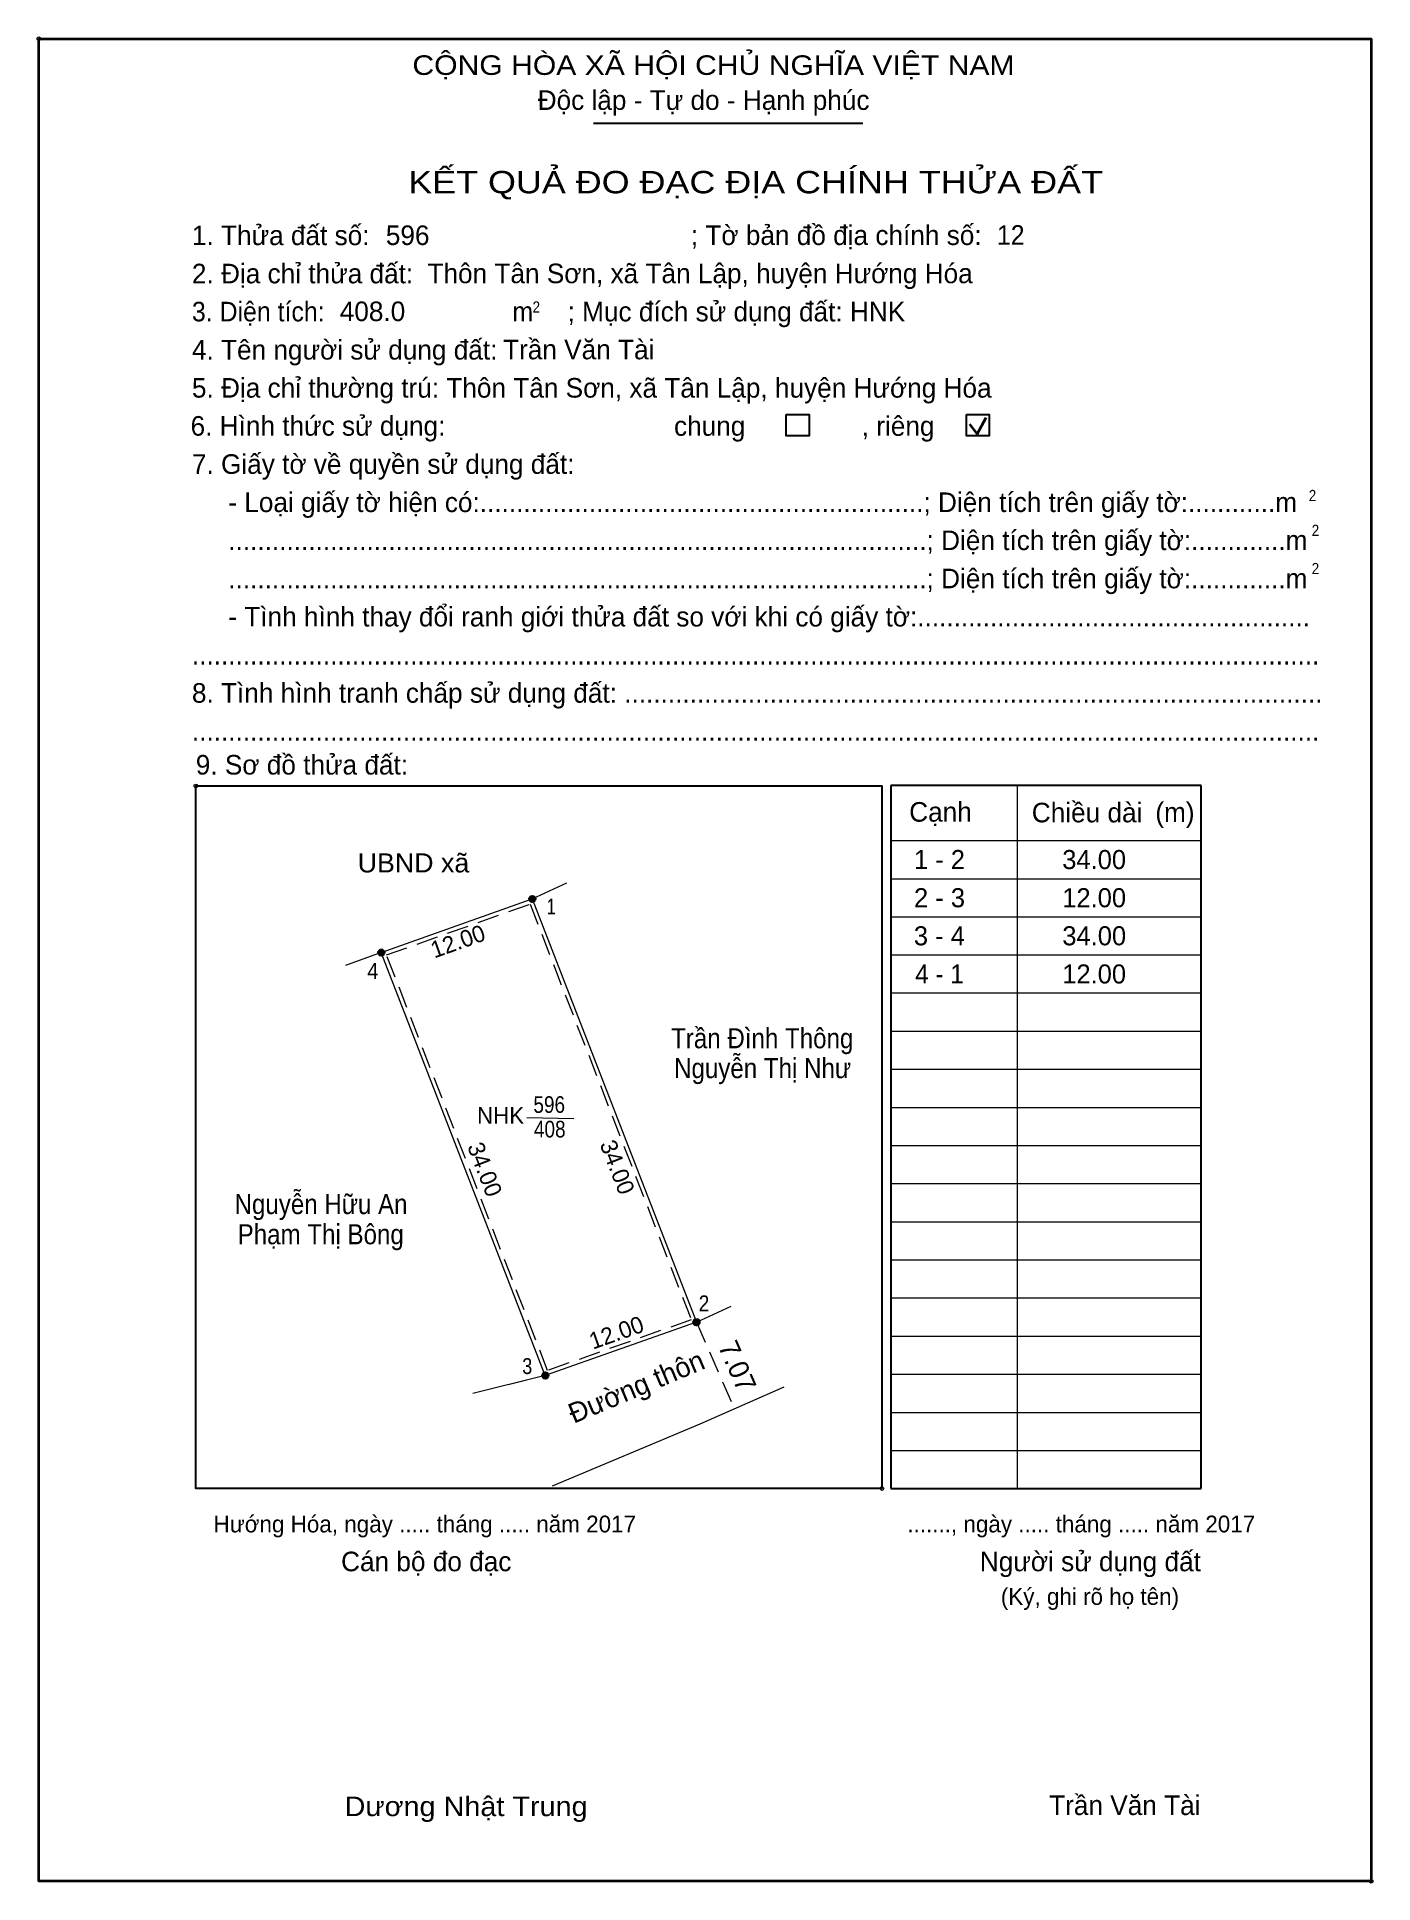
# Model space of a CAD drawing. Header units: metres. Extents: x 548247 to 548914, y 1837811 to 1837955.
# Drawn here: x 548296.4 to 548396.5, y 1837817.1 to 1837955.3 of the extents above; entities that cross this region are included whole.
import ezdxf
from ezdxf.enums import TextEntityAlignment as Align

# ---------------------------------------------------------------- set-up
doc = ezdxf.new("R2010")
doc.units = ezdxf.units.M
doc.header["$LTSCALE"] = 0.54
doc.header["$PDMODE"] = 32
doc.header["$PDSIZE"] = 0.27
doc.linetypes.add('MEDIUM_DASHED', pattern=[4.5, 3, -1.5])
for name, color, linetype, lineweight in [('1', 7, 'Continuous', 13), ('10', 7, 'Continuous', 13), ('11', 7, 'Continuous', 25), ('2', 7, 'Continuous', 35), ('27', 7, 'Continuous', 13), ('50', 7, 'Continuous', 25), ('63', 7, 'Continuous', 13)]:
    doc.layers.add(name, color=color, linetype=linetype, lineweight=lineweight)
for name, color, linetype in [('36', 7, 'Continuous'), ('48', 7, 'Continuous'), ('52', 7, 'Continuous'), ('6', 7, 'Continuous'), ('9', 7, 'Continuous')]:
    doc.layers.add(name, color=color, linetype=linetype)

msp = doc.modelspace()

# ---------------------------------------------------------------- texts
at = {"layer": '1'}
for s, height, width, p in [('CỘNG HÒA XÃ HỘI CHỦ NGHĨA VIỆT NAM', 1.466, 1.15, (548324.55, 1837952.5)), ('3. Diện tích:', 1.466, 0.95, (548308.04, 1837934.04)), ('m', 1.466, 0.95, (548332.04, 1837934.04)), ('2', 0.8374, 0.9, (548333.55, 1837934.7)), ('2', 0.8374, 0.9, (548391.67, 1837920.58)), ('2', 0.8374, 0.9, (548391.89, 1837917.97)), ('2', 0.8374, 0.9, (548391.89, 1837915.11)), ('Dương Nhật Trung', 1.466, 1.1, (548319.47, 1837822.09))]:
    msp.add_text(s, height=height, dxfattribs=dict(at, width=width)).set_placement(p)
for s, height, p in [('Độc lập - Tự do - Hạnh phúc', 1.466, (548333.93, 1837949.88)), ('1. Thửa đất số:', 1.466, (548308.04, 1837939.75)), ('; Tờ bản đồ địa chính số:', 1.466, (548345.4, 1837939.76)), ('2. Địa chỉ thửa đất:', 1.466, (548308.04, 1837936.89)), ('; Mục đích sử dụng đất: HNK', 1.466, (548336.17, 1837934.04)), ('4. Tên người sử dụng đất:', 1.466, (548308.04, 1837931.18)), ('5. Địa chỉ thường trú: Thôn Tân Sơn, xã Tân Lập, huyện Hướng Hóa', 1.466, (548308.04, 1837928.33)), ('chung                , riêng', 1.466, (548344.14, 1837925.47)), ('7. Giấy tờ về quyền sử dụng đất:', 1.466, (548308.04, 1837922.62)), ('     - Loại giấy tờ hiện có:.............................................................; Diện tích trên giấy tờ:............m', 1.466, (548308.04, 1837919.76)), ('     ................................................................................................; Diện tích trên giấy tờ:.............m', 1.466, (548308.04, 1837916.91)), ('     ................................................................................................; Diện tích trên giấy tờ:.............m', 1.466, (548308.04, 1837914.05)), ('     - Tình hình thay đổi ranh giới thửa đất so với khi có giấy tờ:......................................................', 1.466, (548308.04, 1837911.19)), ('...........................................................................................................................................................', 1.466, (548308.04, 1837908.34)), ('8. Tình hình tranh chấp sử dụng đất: ................................................................................................', 1.466, (548308.04, 1837905.48)), ('...........................................................................................................................................................', 1.466, (548308.04, 1837902.63)), ('9. Sơ đồ thửa đất:', 1.466, (548308.33, 1837900.1)), ('Cạnh', 1.466, (548361.75, 1837896.57)), ('Chiều dài', 1.466, (548370.93, 1837896.52)), ('(m)', 1.466, (548380.18, 1837896.54)), ('Hướng Hóa, ngày ..... tháng ..... năm 2017', 1.256, (548309.66, 1837843.34)), ('......., ngày ..... tháng ..... năm 2017', 1.256, (548361.61, 1837843.34)), ('Cán bộ đo đạc', 1.466, (548319.21, 1837840.43)), ('Người sử dụng đất', 1.466, (548367.04, 1837840.43)), ('(Ký, ghi rõ họ tên)', 1.256, (548368.61, 1837837.91))]:
    msp.add_text(s, height=height, dxfattribs=at).set_placement(p)
for s, height, width, p in [('KẾT QUẢ ĐO ĐẠC ĐỊA CHÍNH THỬA ĐẤT', 1.675, 1.2, (548350.25, 1837943.63)), ('596', 1.25, 0.85, (548334.795, 1837874.76)), ('408', 1.25, 0.85, (548334.835, 1837872.92))]:
    msp.add_text(s, height=height, dxfattribs=dict(at, width=width)).set_placement(p, align=Align.CENTER)
msp.add_text('NHK', height=1.25, dxfattribs=at).set_placement((548331.155, 1837873.94), align=Align.CENTER)
at = {"layer": '10'}
for s, rotation, p in [('7.07', 293.571, (548347.42, 1837857.28)), ('Đường thôn', 22.804, (548336.63, 1837851.47))]:
    msp.add_text(s, height=1.5, rotation=rotation, dxfattribs=at).set_placement(p)
at = {"layer": '36'}
for s, height, width, p in [('UBND xã', 1.428, 1.05, (548324.63, 1837892.77)), ('Trần Đình Thông', 1.5, 0.9, (548350.745, 1837879.6)), ('Nguyễn Thị Như', 1.5, 0.9, (548350.77, 1837877.36)), ('Nguyễn Hữu An', 1.5, 0.9, (548317.71, 1837867.18)), ('Phạm Thị Bông', 1.5, 0.9, (548317.685, 1837864.92))]:
    msp.add_text(s, height=height, dxfattribs=dict(at, width=width)).set_placement(p, align=Align.CENTER)
at = {"layer": '48'}
msp.add_text('6. Hình thức sử dụng:', height=1.466, dxfattribs=at).set_placement((548307.94, 1837925.48))
at = {"layer": '52'}
for s, p in [('1 - 2', (548364.015, 1837893.02)), ('34.00', (548375.6, 1837893.02)), ('2 - 3', (548364.02, 1837890.16)), ('12.00', (548375.6, 1837890.16)), ('3 - 4', (548364.01, 1837887.31)), ('34.00', (548375.605, 1837887.31)), ('12.00', (548375.6, 1837884.45))]:
    msp.add_text(s, height=1.428, dxfattribs=at).set_placement(p, align=Align.CENTER)
at = {"layer": '52', "width": 0.95}
msp.add_text('4 - 1', height=1.428, dxfattribs=at).set_placement((548364.02, 1837884.45), align=Align.CENTER)
at = {"layer": '6'}
for s, p in [('596', (548322.56, 1837939.76)), ('Thôn Tân Sơn, xã Tân Lập, huyện Hướng Hóa', (548325.68, 1837936.9)), ('408.0', (548319.11, 1837934.06)), ('Trần Văn Tài', (548331.34, 1837931.2)), ('Trần Văn Tài', (548372.23, 1837822.17))]:
    msp.add_text(s, height=1.466, dxfattribs=at).set_placement(p)
at = {"layer": '6', "width": 0.95}
msp.add_text('12', height=1.466, dxfattribs=at).set_placement((548368.32, 1837939.78))
at = {"layer": '63'}
for s, rotation, p in [('12.00', 19.522, (548328.1611, 1837887.0211)), ('34.00', 291.188, (548329.3939, 1837870.3009)), ('34.00', 291.191, (548339.314, 1837870.4709)), ('12.00', 19.416, (548340.0322, 1837857.7175))]:
    msp.add_text(s, height=1.25, rotation=rotation, dxfattribs=at).set_placement(p, align=Align.CENTER)
at = {"layer": '9'}
for s, width, p in [('1', 0.75, (548334.945, 1837889.62)), ('4', 0.95, (548321.585, 1837884.79)), ('2', 0.9, (548346.385, 1837859.9)), ('3', 0.85, (548333.15, 1837855.2))]:
    msp.add_text(s, height=1.19, dxfattribs=dict(at, width=width)).set_placement(p, align=Align.CENTER)

# ---------------------------------------------------------------- hatches: boundary and pattern name
at = {"layer": '11'}
for points in [[(548333.7679, 1837890.78, 1), (548333.2921, 1837890.78, 1)], [(548322.4574, 1837886.7656, 1), (548321.9815, 1837886.7656, 1)], [(548346.0579, 1837859.08, 1), (548345.5821, 1837859.08, 1)], [(548334.7379, 1837855.09, 1), (548334.2621, 1837855.09, 1)], [(548334.7379, 1837855.09, 1), (548334.2621, 1837855.09, 1)]]:
    msp.add_hatch(color=256, dxfattribs=at).paths.add_polyline_path(points)

# ---------------------------------------------------------------- linework, layer by layer
at = {"layer": '1', "lineweight": 25}
for p, q in [((548338.12, 1837948.88), (548358.29, 1837948.88)), ((548383.62, 1837899.27), (548360.38, 1837899.27)), ((548383.62, 1837846.62), (548383.62, 1837899.27)), ((548360.38, 1837846.62), (548365.99, 1837846.62)), ((548365.99, 1837846.62), (548383.62, 1837846.62)), ((548383.62, 1837846.62), (548383.62, 1837847.13))]:
    msp.add_line(p, q, dxfattribs=at)
at = {"layer": '1', "lineweight": 35}
for p, q in [((548366.26, 1837926.33), (548366.83, 1837925.59)), ((548366.83, 1837925.59), (548367.52, 1837926.83))]:
    msp.add_line(p, q, dxfattribs=at)
at = {"layer": '1'}
for p, q in [((548369.83, 1837899.27), (548369.83, 1837846.62)), ((548360.38, 1837895.16), (548365.99, 1837895.16)), ((548365.99, 1837895.16), (548376.35, 1837895.16)), ((548376.35, 1837895.16), (548383.62, 1837895.16)), ((548360.38, 1837892.3), (548365.99, 1837892.3)), ((548365.99, 1837892.3), (548376.35, 1837892.3)), ((548376.35, 1837892.3), (548383.62, 1837892.3)), ((548360.38, 1837889.45), (548365.99, 1837889.45)), ((548365.99, 1837889.45), (548376.35, 1837889.45)), ((548376.35, 1837889.45), (548383.62, 1837889.45)), ((548360.38, 1837886.59), (548365.99, 1837886.59)), ((548365.99, 1837886.59), (548376.35, 1837886.59)), ((548376.35, 1837886.59), (548383.62, 1837886.59)), ((548360.38, 1837883.74), (548365.99, 1837883.74)), ((548365.99, 1837883.74), (548376.35, 1837883.74)), ((548376.35, 1837883.74), (548383.62, 1837883.74)), ((548360.38, 1837880.88), (548365.99, 1837880.88)), ((548365.99, 1837880.88), (548376.35, 1837880.88)), ((548376.35, 1837880.88), (548383.62, 1837880.88)), ((548360.38, 1837878.03), (548365.99, 1837878.03)), ((548365.99, 1837878.03), (548376.35, 1837878.03)), ((548376.35, 1837878.03), (548383.62, 1837878.03)), ((548360.38, 1837875.17), (548365.99, 1837875.17)), ((548365.99, 1837875.17), (548376.35, 1837875.17)), ((548376.35, 1837875.17), (548383.62, 1837875.17)), ((548360.38, 1837872.32), (548365.99, 1837872.32)), ((548365.99, 1837872.32), (548376.35, 1837872.32)), ((548376.35, 1837872.32), (548383.62, 1837872.32)), ((548360.38, 1837869.46), (548365.99, 1837869.46)), ((548365.99, 1837869.46), (548376.35, 1837869.46)), ((548376.35, 1837869.46), (548383.62, 1837869.46)), ((548360.38, 1837866.61), (548365.99, 1837866.61)), ((548365.99, 1837866.61), (548376.35, 1837866.61)), ((548376.35, 1837866.61), (548383.62, 1837866.61)), ((548360.38, 1837863.75), (548365.99, 1837863.75)), ((548365.99, 1837863.75), (548376.35, 1837863.75)), ((548376.35, 1837863.75), (548383.62, 1837863.75)), ((548360.38, 1837860.9), (548365.99, 1837860.9)), ((548365.99, 1837860.9), (548376.35, 1837860.9)), ((548376.35, 1837860.9), (548383.62, 1837860.9)), ((548360.38, 1837858.04), (548365.99, 1837858.04)), ((548365.99, 1837858.04), (548376.35, 1837858.04)), ((548376.35, 1837858.04), (548383.62, 1837858.04)), ((548360.38, 1837855.19), (548365.99, 1837855.19)), ((548365.99, 1837855.19), (548376.35, 1837855.19)), ((548376.35, 1837855.19), (548383.62, 1837855.19)), ((548360.38, 1837852.33), (548365.99, 1837852.33)), ((548365.99, 1837852.33), (548376.35, 1837852.33)), ((548376.35, 1837852.33), (548383.62, 1837852.33)), ((548360.38, 1837849.47), (548365.99, 1837849.47)), ((548365.99, 1837849.47), (548376.35, 1837849.47)), ((548376.35, 1837849.47), (548383.62, 1837849.47))]:
    msp.add_line(p, q, dxfattribs=at)
at = {"layer": '1', "lineweight": 25}
for points in [[(548315.1, 1837846.62), (548308.33, 1837846.62), (548308.33, 1837899.25), (548359.71, 1837899.25), (548359.71, 1837897.25)], [(548360.38, 1837899.27), (548360.38, 1837897.25), (548360.38, 1837846.62)], [(548359.71, 1837897.25), (548359.71, 1837846.62), (548315.1, 1837846.62)]]:
    msp.add_lwpolyline(points, dxfattribs=at)
at = {"layer": '1'}
msp.add_lwpolyline([(548333.53, 1837890.78), (548345.82, 1837859.08), (548334.5, 1837855.09), (548322.22, 1837886.77)], close=True, dxfattribs=at)
for p in [(548296.57, 1837955.21), (548308.33, 1837899.25), (548359.71, 1837846.62), (548396.35, 1837817.21)]:
    msp.add_point(p, dxfattribs=at)
at = {"layer": '10', "linetype": 'MEDIUM_DASHED'}
msp.add_line((548345.82, 1837859.08), (548348.65, 1837852.6), dxfattribs=at)
at = {"layer": '10'}
msp.add_line((548334.5, 1837855.09), (548329.08, 1837853.75), dxfattribs=at)
msp.add_lwpolyline([(548334.5, 1837855.09), (548322.22, 1837886.77), (548333.53, 1837890.78), (548345.82, 1837859.08)], close=True, dxfattribs=at)
at = {"layer": '10', "linetype": 'MEDIUM_DASHED'}
msp.add_lwpolyline([(548334.67, 1837855.47), (548322.61, 1837886.59), (548333.36, 1837890.4), (548345.43, 1837859.26)], close=True, dxfattribs=at)
at = {"layer": '10'}
msp.add_lwpolyline([(548335.04, 1837846.83), (548346.1, 1837851.48), (548352.38, 1837854.25)], dxfattribs=at)
at = {"layer": '11'}
for centre in [(548333.53, 1837890.78), (548322.2194, 1837886.7656), (548345.82, 1837859.08), (548334.5, 1837855.09), (548334.5, 1837855.09)]:
    msp.add_circle(centre, 0.2379, dxfattribs=at)
at = {"layer": '2'}
msp.add_lwpolyline([(548296.57, 1837955.21), (548396.35, 1837955.21), (548396.35, 1837817.21), (548296.57, 1837817.21)], close=True, dxfattribs=at)
at = {"layer": '27'}
for p, q in [((548333.53, 1837890.78), (548336.12, 1837891.99)), ((548322.22, 1837886.77), (548319.53, 1837885.81)), ((548345.82, 1837859.08), (548348.41, 1837860.29)), ((548334.5, 1837855.09), (548331.73, 1837854.4))]:
    msp.add_line(p, q, dxfattribs=at)
at = {"layer": '50'}
for points in [[(548352.55, 1837927.07), (548354.27, 1837927.07), (548354.27, 1837925.47), (548352.55, 1837925.47)], [(548366.04, 1837927.07), (548367.75, 1837927.07), (548367.75, 1837925.47), (548366.04, 1837925.47)]]:
    msp.add_lwpolyline(points, close=True, dxfattribs=at)
at = {"layer": '63'}
msp.add_line((548333.12, 1837874.41), (548336.63, 1837874.33), dxfattribs=at)

msp.set_redraw_order([(e.dxf.handle, doc.entitydb.next_handle()) for e in msp.query("TEXT MTEXT ATTDEF DIMENSION ARC_DIMENSION")])  # texts and dimensions are drawn at this point

doc.saveas('drawing.dxf')
